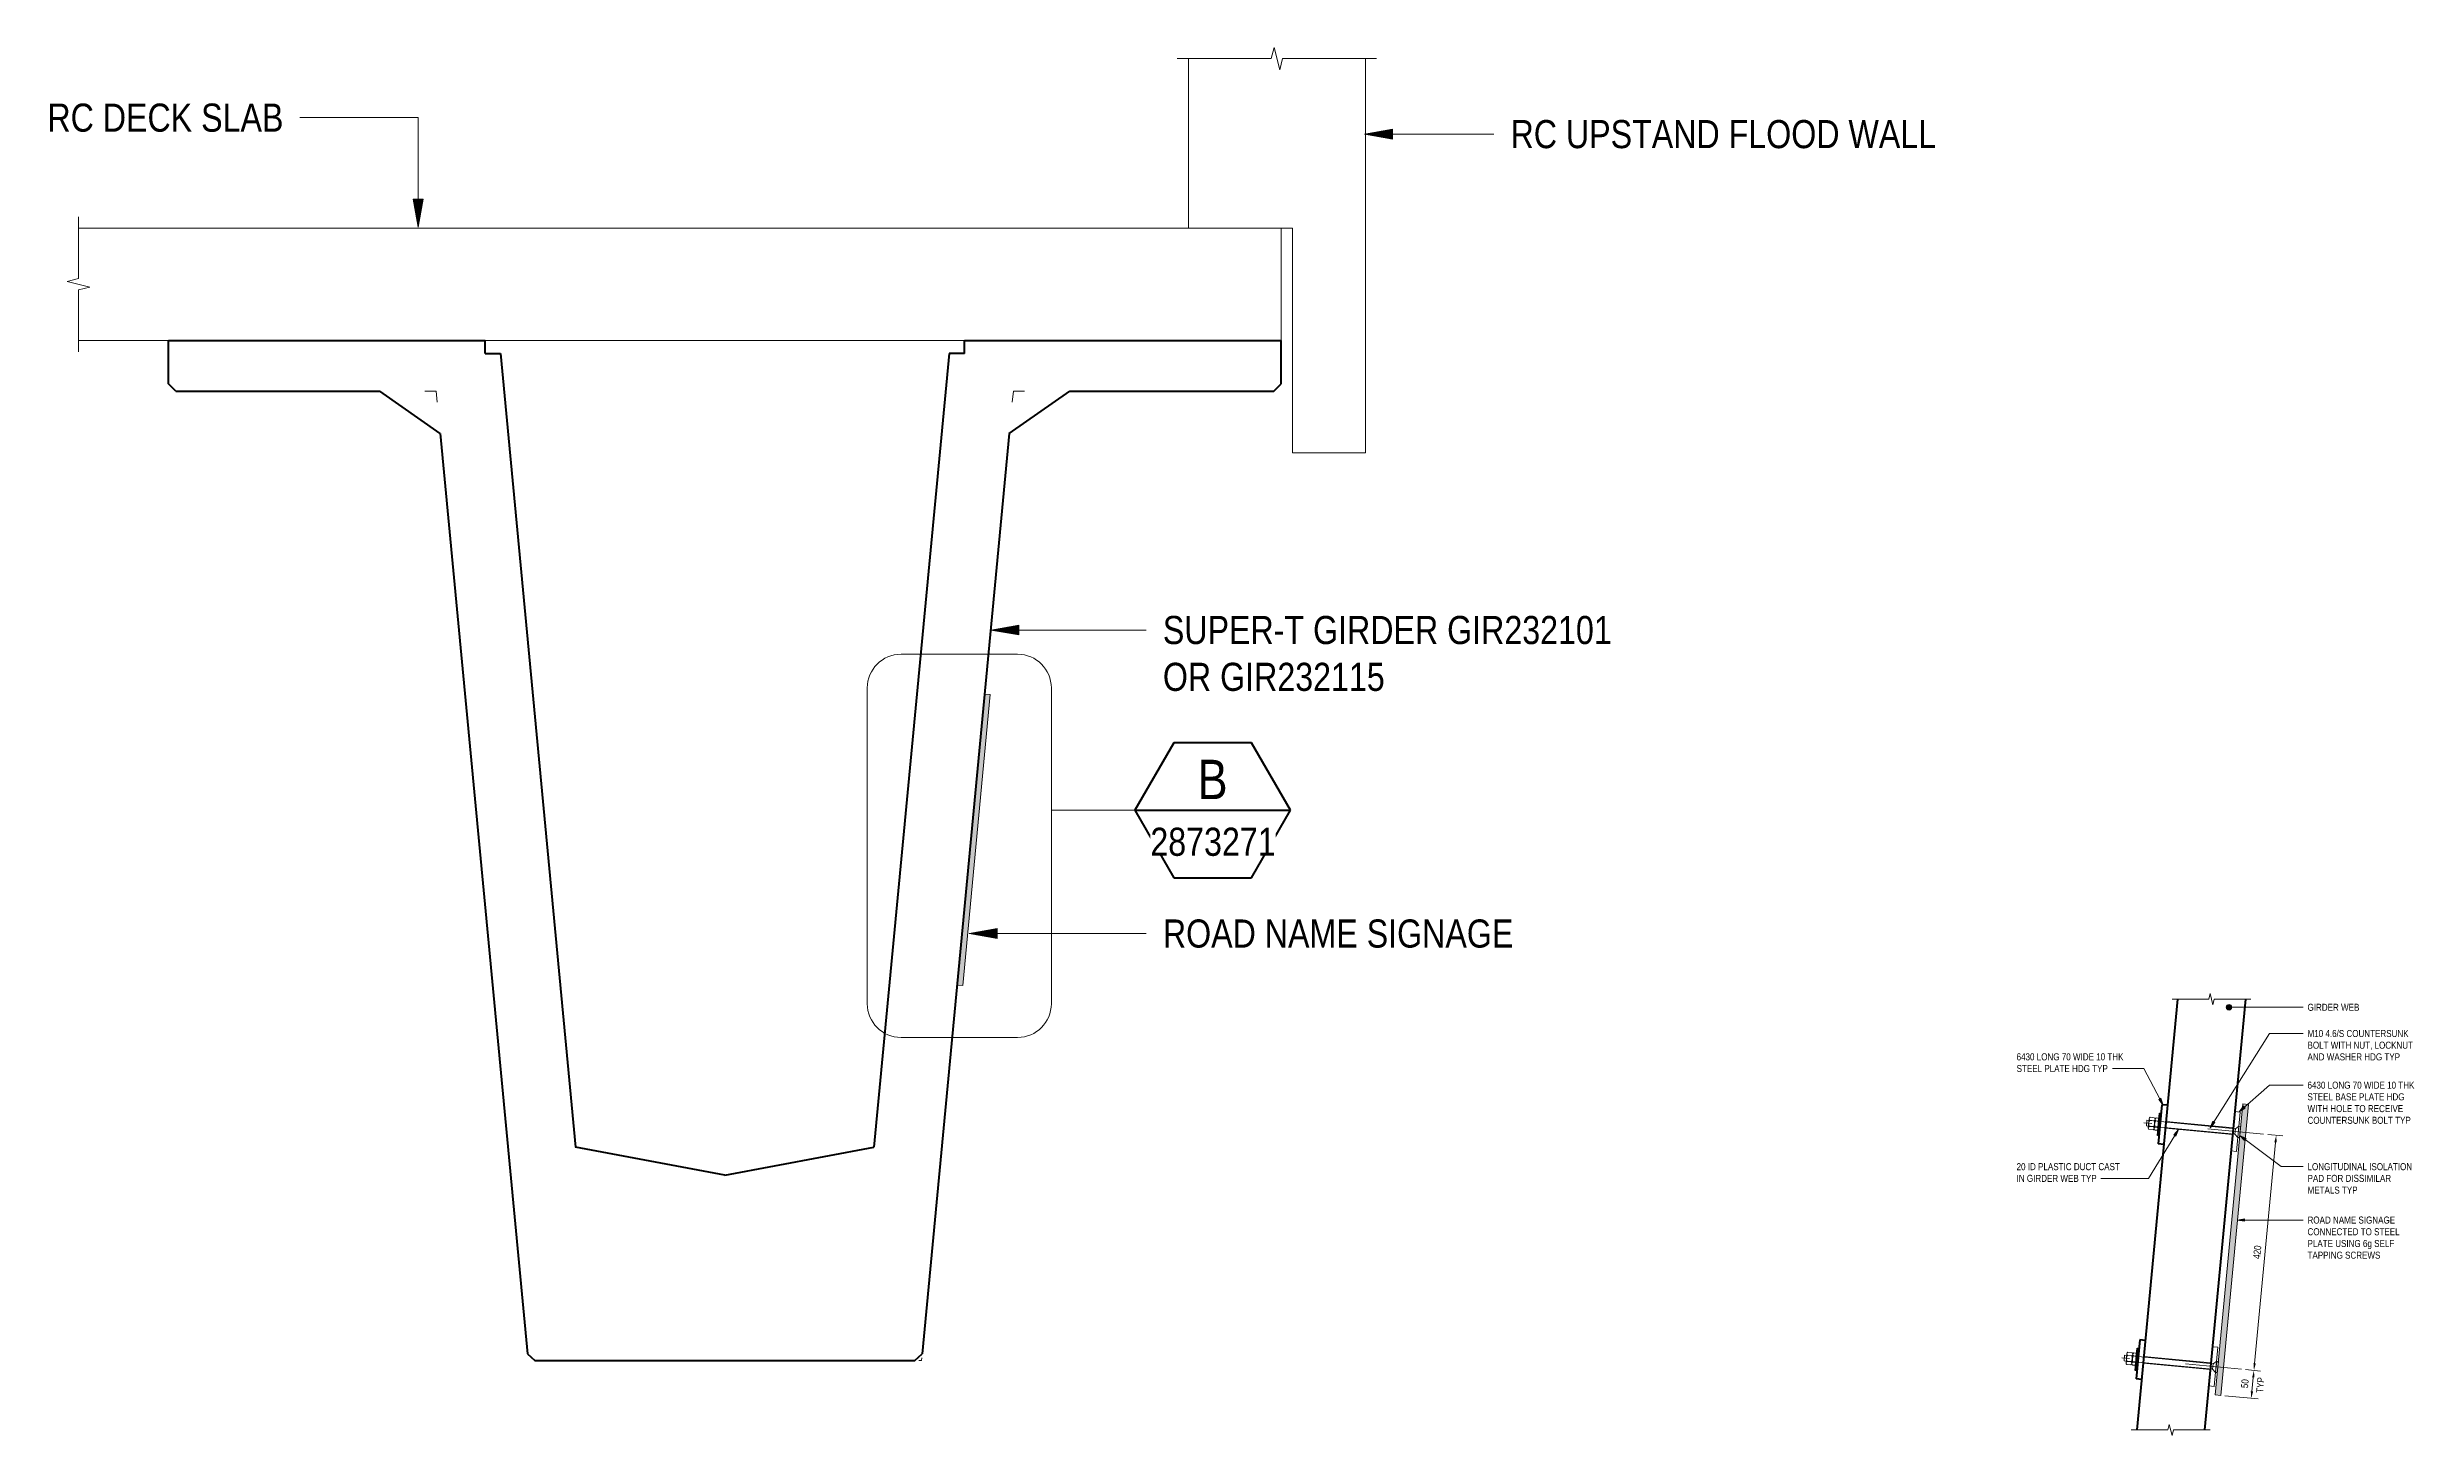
# Model space of a CAD drawing. Header units: metres. Extents: x 0.2 to 44, y 2.7 to 32.2.
# Drawn here: x 1.221 to 5.437, y 29.683 to 32.153 of the extents above; entities that cross this region are included whole.
import ezdxf

# ---------------------------------------------------------------- set-up
doc = ezdxf.new("R2010")
doc.units = ezdxf.units.M
doc.linetypes.add('JacobsCenter', pattern=[0.015, 0.009, -0.0015, 0.003, -0.0015])
doc.layers.get('Defpoints').update_dxf_attribs({"color": 41})
for name, color, linetype, lineweight in [('A-ANNO-DIMS', 7, 'Continuous', 9), ('A-ANNO-SYMB', 7, 'Continuous', 9), ('A-DETL', 7, 'Continuous', 13), ('A-DETL-GENF', 7, 'Continuous', 9), ('G-ANNO-TEXT', 7, 'Continuous', 9)]:
    doc.layers.add(name, color=color, linetype=linetype, lineweight=lineweight)
doc.styles.add('Arial Narrow_2', font='ARIALN.TTF', dxfattribs={"height": 0.07})
doc.styles.add('Arial Narrow_3', font='ARIALN.TTF', dxfattribs={"height": 0.05})
doc.styles.add('Arial Narrow_4', font='ARIALN.TTF', dxfattribs={"height": 0.0125})
doc.dimstyles.new('Dimension_Standard_O__mm_', dxfattribs={"dimscale": 0.3048, "dimtxt": 0.012793, "dimasz": 0.04101, "dimexe": 0.03937, "dimexo": 0.024606, "dimgap": 0.024606, "dimtad": 1, "dimdec": 0, "dimlfac": 1000, "dimzin": 0, "dimdsep": 46, "dimtxsty": 'Arial Narrow_4', "dimsah": 1, "dimcen": 0.09, "dimaunit": 1, "dimadec": 4, "dimazin": 0, "dimtfac": 1, "dimtdec": 4, "dimtix": 1, "dimtmove": 0, "dimatfit": 3, "dimfxl": 1, "dimtvp": 1, "dimtfill": 1, "dimtolj": 1, "dimtzin": 0, "dimlwd": 18, "dimlwe": 18, "dimarcsym": 2})

msp = doc.modelspace()

# ---------------------------------------------------------------- texts
at = {"layer": 'G-ANNO-TEXT', "char_height": 0.05, "attachment_point": 1, "style": 'Arial Narrow_3', "bg_fill": 3, "box_fill_scale": 1, "bg_fill_color": 256, "bg_fill_transparency": 0}
for s, insert in [('RC DECK SLAB', (1.2208, 32.0527)), ('RC UPSTAND FLOOD WALL', (3.8245, 32.0234))]:
    msp.add_mtext(s, dxfattribs=dict(at, insert=insert))

# ---------------------------------------------------------------- blocks, each defined once
blk = doc.blocks.new('1815 DEEP SUPER-T GIRDER_2D - 1815 DEEP SUPER-T GIRDER_2D-7372020-DRG-2873271 - SECTION 1')
at = {"layer": 'A-DETL-GENF', "lineweight": 50}
for p, q in [((-0.99, 0.0602), (-0.4267, 0.0602)), ((-0.99, -0.0168), (-0.99, 0.0602)), ((-0.4267, 0.037), (-0.4267, 0.0602)), ((0.4267, 0.0602), (0.99, 0.0602)), ((0.4267, 0.037), (0.4267, 0.0602)), ((0.99, -0.0168), (0.99, 0.0602)), ((-0.4267, 0.037), (-0.3993, 0.037)), ((-0.3993, 0.037), (-0.2655, -1.3748)), ((0.3993, 0.037), (0.2655, -1.3748)), ((0.4267, 0.037), (0.3993, 0.037)), ((-0.977, -0.0298), (-0.99, -0.0168)), ((-0.977, -0.0298), (-0.6139, -0.0298)), ((-0.5063, -0.1056), (-0.6139, -0.0298)), ((0.5063, -0.1056), (0.6139, -0.0298)), ((0.6139, -0.0298), (0.977, -0.0298)), ((0.977, -0.0298), (0.99, -0.0168)), ((-0.5063, -0.1056), (-0.3512, -1.7429)), ((0.5063, -0.1056), (0.3512, -1.7429)), ((0, -1.4248), (-0.2655, -1.3748)), ((0, -1.4248), (0.2655, -1.3748)), ((-0.3512, -1.7429), (-0.3381, -1.7548)), ((-0.3381, -1.7548), (0.3381, -1.7548)), ((0.3381, -1.7548), (0.3512, -1.7429))]:
    blk.add_line(p, q, dxfattribs=at)
at = {"layer": 'A-DETL-GENF', "color": 8, "true_color": 0x808080}
for p, q in [((-0.5335, -0.0298), (-0.5135, -0.0298)), ((-0.5135, -0.0298), (-0.5116, -0.0496)), ((0.5135, -0.0298), (0.5116, -0.0496)), ((0.5335, -0.0298), (0.5135, -0.0298)), ((0.3501, -1.7548), (0.3451, -1.7548)), ((0.3501, -1.7548), (0.3506, -1.7499))]:
    blk.add_line(p, q, dxfattribs=at)
blk = doc.blocks.new('CS_DET_BreakLine_ViewScale - Std Break-8445247-DRG-2873271 - SECTION 1')
at = {"layer": 'A-DETL-GENF'}
for p, q in [((0.1475, 0), (-0.02, 0)), ((0.1525, 0.02), (0.1475, 0)), ((0.1625, -0.02), (0.1525, 0.02)), ((0.1675, 0), (0.1625, -0.02)), ((0.335, 0), (0.1675, 0))]:
    blk.add_line(p, q, dxfattribs=at)
blk = doc.blocks.new('CS_DET_BreakLine_ViewScale - Std Break-8812946-DRG-2873271 - SECTION 1')
at = {"layer": 'A-DETL-GENF'}
for p, q in [((-0.02, 0), (0.09, 0)), ((0.09, 0), (0.095, -0.02)), ((0.095, -0.02), (0.105, 0.02)), ((0.105, 0.02), (0.11, 0)), ((0.11, 0), (0.22, 0))]:
    blk.add_line(p, q, dxfattribs=at)
blk = doc.blocks.new('CS_DET_BreakLine_ViewScale - Std Break-8909447-DRG-2873271 - DETAIL B')
at = {"layer": 'A-DETL-GENF'}
for p, q in [((0.0553, 0), (-0.01, 0)), ((0.0578, 0.01), (0.0553, 0)), ((0.0628, -0.01), (0.0578, 0.01)), ((0.0653, 0), (0.0628, -0.01)), ((0.1305, 0), (0.0653, 0))]:
    blk.add_line(p, q, dxfattribs=at)
blk = doc.blocks.new('CS_DET_BreakLine_ViewScale - Std Break-8909490-DRG-2873271 - DETAIL B')
at = {"layer": 'A-DETL-GENF'}
for p, q in [((0.0553, 0), (-0.01, 0)), ((0.0578, 0.01), (0.0553, 0)), ((0.0628, -0.01), (0.0578, 0.01)), ((0.0653, 0), (0.0628, -0.01)), ((0.1305, 0), (0.0653, 0))]:
    blk.add_line(p, q, dxfattribs=at)
blk = doc.blocks.new('Drafting View - SheetRef-4900799-DRG-2873271 - SECTION 1')
at = {"layer": 'A-ANNO-SYMB', "lineweight": 50}
for p, q in [((-0.00346, 0.006), (-0.00693, 0)), ((0.00346, 0.006), (-0.00346, 0.006)), ((0.00693, 0), (0.00346, 0.006)), ((-0.00693, 0), (0.00693, 0)), ((-0.00693, 0), (-0.00347, -0.006)), ((0.00346, -0.006), (0.00693, 0)), ((-0.00347, -0.006), (0.00346, -0.006))]:
    blk.add_line(p, q, dxfattribs=at)
blk = doc.blocks.new('DIMBLOCK1-DRG-2873271 - DETAIL B')
at = {"layer": 'A-ANNO-DIMS', "color": 0, "lineweight": 18, "transparency": 16777216}
for p, q in [((5.1858, 30.2046), (5.1485, 29.8113)), ((5.1721, 30.2184), (5.1989, 30.2159)), ((5.1325, 29.8003), (5.1593, 29.7977))]:
    blk.add_line(p, q, dxfattribs=at)
at = {"layer": 'A-ANNO-DIMS', "color": 0, "transparency": 16777216}
for points in [[(5.1837, 30.2048), (5.1879, 30.2044), (5.187, 30.217)], [(5.1465, 29.8115), (5.1506, 29.8111), (5.1474, 29.7989)]]:
    blk.add_solid(points, dxfattribs=at)
at = {"layer": 'Defpoints', "color": 0, "transparency": 16777216}
for p in [(5.1646, 30.2191), (5.125, 29.801), (5.1474, 29.7989)]:
    blk.add_point(p, dxfattribs=at)
at = {"layer": 'A-ANNO-DIMS', "color": 0, "lineweight": 18, "transparency": 16777216, "insert": (5.1533, 30.0092), "char_height": 0.0125, "width": 0.02851, "attachment_point": 5, "rotation": 84.5883, "style": 'Arial Narrow_4', "bg_fill": 3, "box_fill_scale": 1.1, "bg_fill_color": 256, "bg_fill_true_color": 13158600, "bg_fill_transparency": 0}
blk.add_mtext('\\A1;420', dxfattribs=at)
blk = doc.blocks.new('DIMBLOCK2-DRG-2873271 - DETAIL B')
at = {"layer": 'A-ANNO-DIMS', "color": 0, "lineweight": 18, "transparency": 16777216}
for p, q in [((5.1325, 29.8003), (5.1593, 29.7977)), ((5.1462, 29.7864), (5.1438, 29.7615)), ((5.0958, 29.7535), (5.1546, 29.748))]:
    blk.add_line(p, q, dxfattribs=at)
at = {"layer": 'A-ANNO-DIMS', "color": 0, "transparency": 16777216}
for points in [[(5.1441, 29.7866), (5.1482, 29.7862), (5.1474, 29.7989)], [(5.1417, 29.7617), (5.1459, 29.7613), (5.1426, 29.7491)]]:
    blk.add_solid(points, dxfattribs=at)
at = {"layer": 'Defpoints', "color": 0, "transparency": 16777216}
blk.add_point((5.0884, 29.7542), dxfattribs=at)
at = {"layer": 'A-ANNO-DIMS', "color": 0, "lineweight": 18, "transparency": 16777216, "insert": (5.1312, 29.7753), "char_height": 0.0125, "width": 0.033383, "attachment_point": 5, "rotation": 84.5883, "style": 'Arial Narrow_4', "bg_fill": 3, "box_fill_scale": 1.1, "bg_fill_color": 256, "bg_fill_true_color": 13158600, "bg_fill_transparency": 0}
blk.add_mtext('\\A1;50', dxfattribs=at)
at = {"layer": 'Defpoints', "color": 0, "transparency": 16777216}
blk.add_point((5.125, 29.801), dxfattribs=at)
at = {"layer": 'A-ANNO-DIMS', "color": 0, "lineweight": 18, "transparency": 16777216, "insert": (5.1587, 29.7727), "char_height": 0.0125, "width": 0.033383, "attachment_point": 5, "rotation": 84.5883, "style": 'Arial Narrow_4', "bg_fill": 3, "box_fill_scale": 1.1, "bg_fill_color": 256, "bg_fill_true_color": 13158600, "bg_fill_transparency": 0}
blk.add_mtext('\\A1;TYP', dxfattribs=at)
at = {"layer": 'Defpoints', "color": 0, "transparency": 16777216}
blk.add_point((5.1426, 29.7491), dxfattribs=at)

# ---------------------------------------------------------------- hatches: boundary and pattern name
at = {"layer": 'A-DETL-GENF', "true_color": 0xc0c0c0}
for points in [[(2.8496, 30.4835), (2.8986, 31.0012), (2.8886, 31.0021), (2.8396, 30.4844)], [(5.0884, 29.7542), (5.1374, 30.2719), (5.1274, 30.2729), (5.0784, 29.7552)]]:
    msp.add_hatch(color=9, dxfattribs=at).paths.add_polyline_path(points)
at = {"layer": 'G-ANNO-TEXT'}
for points in [[(3.5643, 31.9984), (3.6143, 31.9896), (3.6143, 32.0072)], [(1.8806, 31.8327), (1.8894, 31.8827), (1.8718, 31.8827)], [(2.8996, 31.1161), (2.9496, 31.1073), (2.9496, 31.1249)], [(2.8611, 30.5761), (2.9111, 30.5673), (2.9111, 30.5849)], [(4.9857, 30.271), (4.9818, 30.283), (4.9779, 30.281)], [(5.0692, 30.2304), (5.0778, 30.2398), (5.074, 30.2422)], [(5.1211, 30.2588), (5.1319, 30.2654), (5.129, 30.2687)], [(5.0132, 30.2274), (5.0048, 30.2179), (5.0085, 30.2156)], [(5.1221, 30.217), (5.1308, 30.2077), (5.1334, 30.2112)], [(5.1178, 30.0664), (5.1303, 30.0641), (5.1303, 30.0686)]]:
    msp.add_hatch(color=256, dxfattribs=at).paths.add_polyline_path(points)
h = msp.add_hatch(color=256, dxfattribs=at)
edge = h.paths.add_edge_path()
edge.add_arc((5.103, 30.4449), 0.005, 0, 360)

# ---------------------------------------------------------------- linework, layer by layer
at = {"layer": 'A-ANNO-SYMB', "lineweight": 18}
for p, q in [((2.9473, 31.073), (2.7398, 31.073)), ((2.6798, 31.013), (2.6798, 30.4513)), ((3.0073, 30.4513), (3.0073, 31.013)), ((3.0073, 30.7953), (3.1559, 30.7953)), ((2.7398, 30.3913), (2.9473, 30.3913))]:
    msp.add_line(p, q, dxfattribs=at)
for centre, start, end in [((2.7398, 31.013), 90, 180), ((2.9473, 31.013), 0, 90), ((2.7398, 30.4513), 180, 270), ((2.9473, 30.4513), 270, 0)]:
    msp.add_arc(centre, 0.06, start, end, dxfattribs=at)
at = {"layer": 'A-DETL', "lineweight": 18}
for p, q in [((3.2512, 32.1327), (3.2512, 31.8312)), ((3.5662, 32.1327), (3.5662, 31.4312)), ((1.2762, 31.8312), (3.4162, 31.8312)), ((3.2512, 31.8312), (3.4362, 31.8312)), ((3.4162, 31.8312), (3.4162, 31.6312)), ((3.4362, 31.8312), (3.4362, 31.4312)), ((1.2762, 31.6312), (3.4162, 31.6312)), ((3.4362, 31.4312), (3.5662, 31.4312))]:
    msp.add_line(p, q, dxfattribs=at)
at = {"layer": 'A-DETL', "lineweight": 9}
for p, q in [((2.8886, 31.0021), (2.8396, 30.4844)), ((2.8496, 30.4835), (2.8986, 31.0012)), ((2.8496, 30.4835), (2.8986, 31.0012)), ((2.8886, 31.0021), (2.8986, 31.0012)), ((2.8986, 31.0012), (2.8886, 31.0021)), ((2.8396, 30.4844), (2.8496, 30.4835)), ((2.8396, 30.4844), (2.8496, 30.4835)), ((5.1274, 30.2729), (5.0784, 29.7552)), ((5.0884, 29.7542), (5.1374, 30.2719)), ((5.0884, 29.7542), (5.1374, 30.2719)), ((5.1274, 30.2729), (5.1374, 30.2719)), ((5.1374, 30.2719), (5.1274, 30.2729)), ((4.9609, 30.2466), (4.9593, 30.2303)), ((4.9611, 30.2329), (4.9686, 30.2322)), ((4.9621, 30.2438), (4.9696, 30.243)), ((4.9626, 30.2492), (4.9701, 30.2485)), ((4.9714, 30.2456), (4.9698, 30.2293)), ((4.9698, 30.2293), (4.9714, 30.2456)), ((4.9716, 30.2319), (4.9754, 30.2316)), ((4.9726, 30.2428), (4.9764, 30.2424)), ((4.9731, 30.2482), (4.9769, 30.2479)), ((4.9766, 30.2287), (4.9782, 30.245)), ((5.1092, 30.2183), (4.9898, 30.2297)), ((5.1104, 30.2303), (4.9909, 30.2416)), ((4.9606, 30.2275), (4.9681, 30.2268)), ((4.9711, 30.2265), (4.9749, 30.2261)), ((4.9212, 29.8285), (4.9197, 29.8122)), ((4.9209, 29.8094), (4.9285, 29.8086)), ((4.9215, 29.8148), (4.929, 29.8141)), ((4.9225, 29.8256), (4.93, 29.8249)), ((4.923, 29.8311), (4.9305, 29.8303)), ((4.9318, 29.8275), (4.9302, 29.8112)), ((4.9302, 29.8112), (4.9318, 29.8275)), ((4.9315, 29.8084), (4.9352, 29.808)), ((4.932, 29.8138), (4.9358, 29.8134)), ((4.933, 29.8247), (4.9368, 29.8243)), ((4.9335, 29.8301), (4.9373, 29.8297)), ((4.937, 29.8106), (4.9385, 29.8269)), ((5.0696, 29.8002), (4.9501, 29.8115)), ((5.0707, 29.8122), (4.9513, 29.8235)), ((5.0784, 29.7552), (5.0884, 29.7542)), ((5.0784, 29.7552), (5.0884, 29.7542))]:
    msp.add_line(p, q, dxfattribs=at)
at = {"layer": 'A-DETL', "lineweight": 50}
for p, q in [((5.0115, 30.4594), (4.9389, 29.6929)), ((5.1321, 30.4594), (5.0594, 29.6929)), ((4.9793, 30.2568), (4.9755, 30.2169)), ((4.9837, 30.2714), (4.9771, 30.2017)), ((4.9936, 30.2705), (4.9837, 30.2714)), ((4.987, 30.2008), (4.9771, 30.2017)), ((4.9441, 29.8533), (4.9375, 29.7836)), ((4.954, 29.8523), (4.9441, 29.8533)), ((4.9397, 29.8386), (4.9359, 29.7988)), ((4.9474, 29.7827), (4.9375, 29.7836))]:
    msp.add_line(p, q, dxfattribs=at)
at = {"layer": 'A-DETL', "linetype": 'JacobsCenter', "lineweight": 9}
for p, q in [((5.1646, 30.2191), (4.9516, 30.2393)), ((4.9823, 30.2565), (4.9793, 30.2568)), ((4.9785, 30.2167), (4.9755, 30.2169)), ((5.125, 29.801), (4.912, 29.8212)), ((4.9426, 29.8384), (4.9397, 29.8386)), ((4.9389, 29.7985), (4.9359, 29.7988))]:
    msp.add_line(p, q, dxfattribs=at)
at = {"layer": 'A-DETL'}
for p, q in [((4.9568, 30.2439), (4.9559, 30.2339)), ((5.1135, 30.219), (4.9559, 30.2339)), ((5.1144, 30.2289), (4.9568, 30.2439)), ((5.123, 30.2582), (5.1131, 30.2592)), ((5.1207, 30.2333), (5.1144, 30.2289)), ((5.123, 30.258), (5.1164, 30.1883)), ((5.1207, 30.2333), (5.1188, 30.2134)), ((5.1237, 30.233), (5.1207, 30.2333)), ((5.1237, 30.233), (5.1218, 30.2131)), ((5.1164, 30.1885), (5.1065, 30.1895)), ((5.1188, 30.2134), (5.1134, 30.219)), ((5.1144, 30.2289), (5.1135, 30.219)), ((5.1188, 30.2134), (5.1218, 30.2131)), ((4.9172, 29.8257), (4.9163, 29.8158)), ((5.0739, 29.8008), (4.9163, 29.8158)), ((5.0748, 29.8108), (4.9172, 29.8257)), ((5.0834, 29.8401), (5.0735, 29.841)), ((5.0748, 29.8108), (5.0739, 29.8008)), ((5.0811, 29.8152), (5.0748, 29.8108)), ((5.0834, 29.8401), (5.0768, 29.7704)), ((5.0811, 29.8152), (5.0792, 29.7953)), ((5.0841, 29.8149), (5.0811, 29.8152)), ((5.0841, 29.8149), (5.0822, 29.795)), ((5.0768, 29.7704), (5.0669, 29.7713)), ((5.0792, 29.7953), (5.0738, 29.8008)), ((5.0792, 29.7953), (5.0822, 29.795))]:
    msp.add_line(p, q, dxfattribs=at)
at = {"layer": 'A-DETL', "lineweight": 9}
for centre, radius, start, end in [((4.9625, 30.23), 0.00322, 116.7239, 232.4528), ((4.97, 30.2375), 0.0101, 141.7968, 207.3799), ((4.9641, 30.2463), 0.00322, 116.723, 232.4538), ((4.9666, 30.2296), 0.00322, 296.7239, 52.4528), ((4.96, 30.2385), 0.0106, 323.6884, 25.4883), ((4.9682, 30.2459), 0.00322, 296.723, 52.4538), ((4.9731, 30.2291), 0.00322, 116.7239, 232.4528), ((4.9812, 30.2365), 0.0106, 143.6892, 205.4875), ((4.9746, 30.2453), 0.00322, 116.723, 232.4538), ((4.9734, 30.229), 0.00322, 296.7239, 52.4528), ((4.9668, 30.2379), 0.0106, 323.6884, 25.4883), ((4.975, 30.2453), 0.00322, 296.723, 52.4538), ((4.9229, 29.8119), 0.00322, 116.7239, 232.4528), ((4.9304, 29.8194), 0.0101, 141.7968, 207.3799), ((4.9245, 29.8282), 0.00322, 116.723, 232.4538), ((4.927, 29.8115), 0.00322, 296.7239, 52.4528), ((4.9204, 29.8204), 0.0106, 323.6884, 25.4883), ((4.9286, 29.8278), 0.00322, 296.723, 52.4538), ((4.9334, 29.8109), 0.00322, 116.7239, 232.4528), ((4.9416, 29.8184), 0.0106, 143.6892, 205.4875), ((4.935, 29.8272), 0.00322, 116.723, 232.4538), ((4.9338, 29.8109), 0.00322, 296.7239, 52.4528), ((4.9272, 29.8197), 0.0106, 323.6884, 25.4883), ((4.9353, 29.8272), 0.00322, 296.723, 52.4538)]:
    msp.add_arc(centre, radius, start, end, dxfattribs=at)
at = {"layer": 'G-ANNO-TEXT'}
for p, q in [((1.6714, 32.0277), (1.6701, 32.0277)), ((1.8806, 32.0277), (1.6714, 32.0277)), ((1.8806, 31.8327), (1.8806, 32.0277)), ((3.6143, 32.0072), (3.5643, 31.9984)), ((3.6143, 31.9896), (3.6143, 32.0072)), ((3.5643, 31.9984), (3.6143, 31.9896)), ((3.5643, 31.9984), (3.7945, 31.9984)), ((1.8894, 31.8827), (1.8718, 31.8827)), ((1.8718, 31.8827), (1.8806, 31.8327)), ((1.8806, 31.8327), (1.8894, 31.8827)), ((2.9496, 31.1249), (2.8996, 31.1161)), ((2.8996, 31.1161), (2.9496, 31.1073)), ((2.8996, 31.1161), (3.1758, 31.1161)), ((2.9496, 31.1073), (2.9496, 31.1249)), ((2.9111, 30.5849), (2.8611, 30.5761)), ((2.8611, 30.5761), (2.9111, 30.5673)), ((2.8611, 30.5761), (3.1758, 30.5761)), ((2.9111, 30.5673), (2.9111, 30.5849)), ((5.103, 30.4449), (5.2352, 30.4449)), ((5.0692, 30.2304), (5.1749, 30.3983)), ((5.1749, 30.3983), (5.2352, 30.3983)), ((4.9293, 30.3359), (4.8956, 30.3359)), ((4.9512, 30.3359), (4.9293, 30.3359)), ((4.9857, 30.271), (4.9512, 30.3359)), ((4.9818, 30.283), (4.9779, 30.281)), ((4.9779, 30.281), (4.9857, 30.271)), ((4.9857, 30.271), (4.9818, 30.283)), ((5.1211, 30.2588), (5.1749, 30.3064)), ((5.1749, 30.3064), (5.2352, 30.3064)), ((5.074, 30.2422), (5.0692, 30.2304)), ((5.0692, 30.2304), (5.0778, 30.2398)), ((5.0778, 30.2398), (5.074, 30.2422)), ((5.129, 30.2687), (5.1211, 30.2588)), ((5.1211, 30.2588), (5.1319, 30.2654)), ((5.1319, 30.2654), (5.129, 30.2687)), ((5.0132, 30.2274), (4.9595, 30.1405)), ((5.0132, 30.2274), (5.0048, 30.2179)), ((5.0048, 30.2179), (5.0085, 30.2156)), ((5.0085, 30.2156), (5.0132, 30.2274)), ((5.1221, 30.217), (5.1308, 30.2077)), ((5.1334, 30.2112), (5.1221, 30.217)), ((5.1221, 30.217), (5.1957, 30.1614)), ((5.1308, 30.2077), (5.1334, 30.2112)), ((5.1957, 30.1614), (5.2352, 30.1614)), ((4.9293, 30.1405), (4.8751, 30.1405)), ((4.9595, 30.1405), (4.9293, 30.1405))]:
    msp.add_line(p, q, dxfattribs=at)
msp.add_circle((5.103, 30.4449), 0.005, dxfattribs=at)

# ---------------------------------------------------------------- block references
at = {"layer": 'A-ANNO-SYMB', "lineweight": 50, "xscale": 19.99999999999999, "yscale": 19.99999999999999, "zscale": 19.99999999999999}
msp.add_blockref('Drafting View - SheetRef-4900799-DRG-2873271 - SECTION 1', (3.2944, 30.7953), dxfattribs=at)
at = {"layer": 'A-DETL-GENF'}
for name, p, rotation in [('CS_DET_BreakLine_ViewScale - Std Break-8445247-DRG-2873271 - SECTION 1', (3.5662, 32.1327), 180), ('CS_DET_BreakLine_ViewScale - Std Break-8812946-DRG-2873271 - SECTION 1', (1.2762, 31.6312), 89.99999999999984), ('CS_DET_BreakLine_ViewScale - Std Break-8909447-DRG-2873271 - DETAIL B', (5.1321, 30.4594), 180)]:
    msp.add_blockref(name, p, dxfattribs=dict(at, rotation=rotation))
at = {"layer": 'A-DETL-GENF', "color": 8, "true_color": 0x808080}
msp.add_blockref('1815 DEEP SUPER-T GIRDER_2D - 1815 DEEP SUPER-T GIRDER_2D-7372020-DRG-2873271 - SECTION 1', (2.4262, 31.5711), dxfattribs=at)
at = {"layer": 'A-DETL-GENF'}
msp.add_blockref('CS_DET_BreakLine_ViewScale - Std Break-8909490-DRG-2873271 - DETAIL B', (4.9389, 29.6929), dxfattribs=at)

msp.set_redraw_order([(e.dxf.handle, doc.entitydb.next_handle()) for e in msp.query("TEXT MTEXT ATTDEF DIMENSION ARC_DIMENSION")])  # texts and dimensions are drawn at this point

# ---------------------------------------------------------------- next in the draw order: texts
at = {"layer": 'A-ANNO-SYMB', "insert": (3.2675, 30.8852), "char_height": 0.07, "attachment_point": 1, "style": 'Arial Narrow_2', "bg_fill": 3, "box_fill_scale": 1, "bg_fill_color": 256, "bg_fill_transparency": 0}
msp.add_mtext('B', dxfattribs=at)
at = {"layer": 'A-ANNO-SYMB', "insert": (3.1835, 30.7644), "char_height": 0.05, "attachment_point": 1, "style": 'Arial Narrow_3', "bg_fill": 3, "box_fill_scale": 1, "bg_fill_color": 256, "bg_fill_true_color": 13158600, "bg_fill_transparency": 0}
msp.add_mtext('2873271', dxfattribs=at)
at = {"layer": 'G-ANNO-TEXT', "attachment_point": 1, "bg_fill": 3, "box_fill_scale": 1, "bg_fill_color": 256, "bg_fill_transparency": 0}
for s, insert, char_height, style in [('SUPER-T GIRDER GIR232101 ', (3.2058, 31.1411), 0.05, 'Arial Narrow_3'), ('OR GIR232115', (3.2058, 31.0578), 0.05, 'Arial Narrow_3'), ('ROAD NAME SIGNAGE', (3.2058, 30.6011), 0.05, 'Arial Narrow_3'), ('GIRDER WEB', (5.2427, 30.4511), 0.0125, 'Arial Narrow_4'), ('M10 4.6/S COUNTERSUNK ', (5.2427, 30.4045), 0.0125, 'Arial Narrow_4'), ('6430 LONG 70 WIDE 10 THK ', (4.725, 30.363), 0.0125, 'Arial Narrow_4'), ('6430 LONG 70 WIDE 10 THK ', (5.2427, 30.3126), 0.0125, 'Arial Narrow_4'), ('20 ID PLASTIC DUCT CAST ', (4.725, 30.1676), 0.0125, 'Arial Narrow_4'), ('LONGITUDINAL ISOLATION ', (5.2427, 30.1676), 0.0125, 'Arial Narrow_4')]:
    msp.add_mtext(s, dxfattribs=dict(at, insert=insert, char_height=char_height, style=style))

# ---------------------------------------------------------------- next in the draw order: dimensions: what is measured, and where the dimension line sits
at = {"layer": 'A-ANNO-DIMS', "lineweight": 18}
dim = msp.add_linear_dim(base=(5.1474, 29.7989), p1=(5.1646, 30.2191), p2=(5.125, 29.801), angle=84.5883, dimstyle='Dimension_Standard_O__mm_', override={"dimpost": '<>', "dimfxl": 0.42}, dxfattribs=at)
dim.commit()
dim.dimension.update_dxf_attribs({"geometry": 'DIMBLOCK1-DRG-2873271 - DETAIL B', "text_midpoint": (5.1533, 30.0092)})

# ---------------------------------------------------------------- next in the draw order: linework, layer by layer
at = {"layer": 'G-ANNO-TEXT'}
for p, q in [((5.1303, 30.0686), (5.1178, 30.0664)), ((5.1178, 30.0664), (5.1303, 30.0641)), ((5.1178, 30.0664), (5.2352, 30.0664)), ((5.1303, 30.0641), (5.1303, 30.0686))]:
    msp.add_line(p, q, dxfattribs=at)

# ---------------------------------------------------------------- next in the draw order: texts
at = {"layer": 'G-ANNO-TEXT', "char_height": 0.0125, "attachment_point": 1, "style": 'Arial Narrow_4', "bg_fill": 3, "box_fill_scale": 1, "bg_fill_color": 256, "bg_fill_transparency": 0}
for s, insert in [('BOLT WITH NUT, LOCKNUT ', (5.2427, 30.3837)), ('STEEL PLATE HDG TYP', (4.725, 30.3422)), ('STEEL BASE PLATE HDG ', (5.2427, 30.2918)), ('IN GIRDER WEB TYP', (4.725, 30.1468)), ('PAD FOR DISSIMILAR ', (5.2427, 30.1468))]:
    msp.add_mtext(s, dxfattribs=dict(at, insert=insert))

# ---------------------------------------------------------------- next in the draw order: dimensions: what is measured, and where the dimension line sits
at = {"layer": 'A-ANNO-DIMS', "lineweight": 18}
dim = msp.add_linear_dim(base=(5.1426, 29.7491), p1=(5.125, 29.801), p2=(5.0884, 29.7542), angle=84.5883, text='<>\\XTYP', dimstyle='Dimension_Standard_O__mm_', override={"dimpost": '<>', "dimfxl": 0.059408}, dxfattribs=at)
dim.commit()
dim.dimension.update_dxf_attribs({"geometry": 'DIMBLOCK2-DRG-2873271 - DETAIL B', "text_midpoint": (5.145, 29.774)})

# ---------------------------------------------------------------- next in the draw order: texts
at = {"layer": 'G-ANNO-TEXT', "char_height": 0.0125, "attachment_point": 1, "style": 'Arial Narrow_4', "bg_fill": 3, "box_fill_scale": 1, "bg_fill_color": 256, "bg_fill_transparency": 0}
for s, insert in [('AND WASHER HDG TYP', (5.2427, 30.3629)), ('WITH HOLE TO RECEIVE ', (5.2427, 30.2709)), ('METALS TYP', (5.2427, 30.1259)), ('ROAD NAME SIGNAGE ', (5.2427, 30.0726))]:
    msp.add_mtext(s, dxfattribs=dict(at, insert=insert))

# ---------------------------------------------------------------- next in the draw order: texts
for s, insert in [('COUNTERSUNK BOLT TYP', (5.2427, 30.2501)), ('CONNECTED TO STEEL ', (5.2427, 30.0518))]:
    msp.add_mtext(s, dxfattribs=dict(at, insert=insert))

# ---------------------------------------------------------------- next in the draw order: texts
at = {"layer": 'G-ANNO-TEXT', "insert": (5.2427, 30.0309), "char_height": 0.0125, "attachment_point": 1, "style": 'Arial Narrow_4', "bg_fill": 3, "box_fill_scale": 1, "bg_fill_color": 256, "bg_fill_transparency": 0}
msp.add_mtext('PLATE USING 6g SELF ', dxfattribs=at)

# ---------------------------------------------------------------- next in the draw order: texts
at = {"layer": 'G-ANNO-TEXT', "insert": (5.2427, 30.0101), "char_height": 0.0125, "attachment_point": 1, "style": 'Arial Narrow_4', "bg_fill": 3, "box_fill_scale": 1, "bg_fill_color": 256, "bg_fill_transparency": 0}
msp.add_mtext('TAPPING SCREWS', dxfattribs=at)

doc.saveas('drawing.dxf')
